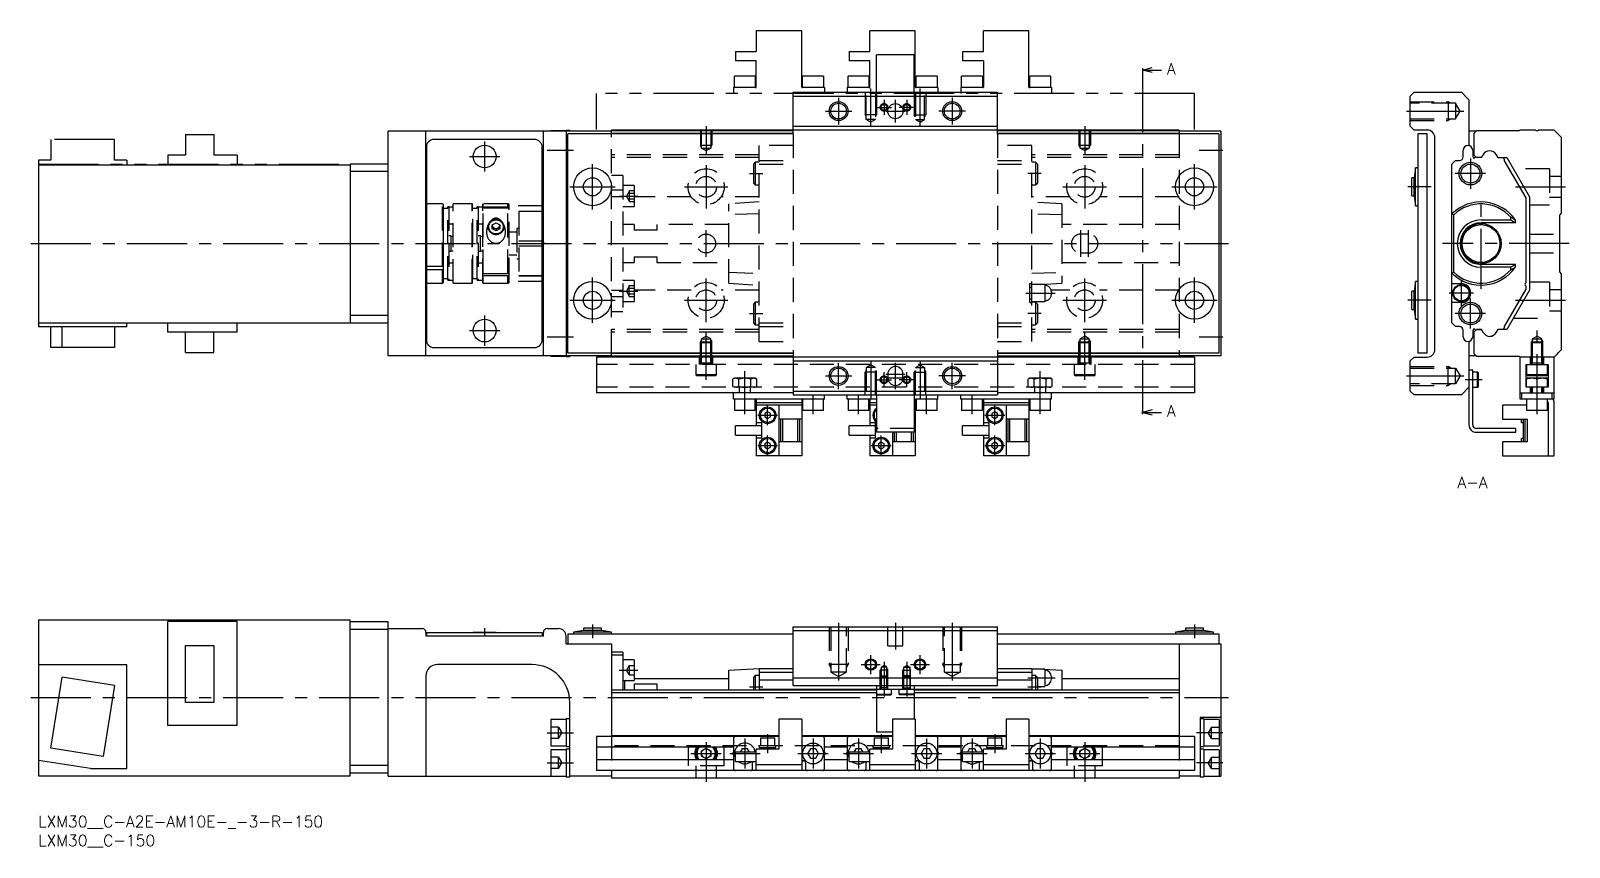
# Model space of a CAD drawing. Extents: x -2 to 404, y -8 to 208.
import ezdxf

# ---------------------------------------------------------------- set-up
doc = ezdxf.new("R2010")
doc.units = 0
doc.header["$LTSCALE"] = 0.5
for name, pattern in [('CENTER', [50.8, 31.75, -6.35, 6.35, -6.35]), ('DASHED', [19.05, 12.7, -6.35]), ('PHANTOM', [63.5, 31.75, -6.35, 6.35, -6.35, 6.35, -6.35])]:
    doc.linetypes.add(name, pattern=pattern)
for name, color, linetype in [('MSM_CENTER', 1, 'CENTER'), ('MSM_CONTINUOUS', 7, 'CONTINUOUS'), ('MSM_DASHED', 4, 'DASHED'), ('MSM_IMAGINARY', 6, 'PHANTOM'), ('MSM_NARROW', 5, 'CONTINUOUS'), ('MSM_PART_NUMBER', 7, 'CONTINUOUS')]:
    doc.layers.add(name, color=color, linetype=linetype)
doc.styles.get("Standard").update_dxf_attribs({"font": 'txt.shx', "height": 3, "bigfont": 'bigfont.shx'})

msp = doc.modelspace()

# ---------------------------------------------------------------- texts
at = {"layer": 'MSM_PART_NUMBER'}
for s, p in [('A', (298.12, 196.02)), ('A', (298.12, 105.55)), ('A-A', (374.86, 86.67))]:
    msp.add_text(s, height=3, dxfattribs=at).set_placement(p)

# ---------------------------------------------------------------- blocks, each defined once
blk = doc.blocks.new('*U8')
at = {"layer": 'MSM_PART_NUMBER'}
blk.add_text('LXM30__C-150', height=3, dxfattribs=at).set_placement((0, -8))
blk = doc.blocks.new('*U9')
at = {"layer": 'MSM_PART_NUMBER'}
blk.add_text('LXM30__C-A2E-AM10E-_-3-R-150', height=3, dxfattribs=at).set_placement((0, -3))

# ---------------------------------------------------------------- linework, layer by layer
at = {"layer": 'MSM_CENTER'}
for p, q in [((291.71, 196.65), (291.71, 106.68)), ((219.9, 182.39), (219.9, 192.3)), ((232.9, 182.39), (232.9, 192.3)), ((211.4, 189.8), (211.4, 182.8)), ((221.4, 187.3), (225.4, 187.3)), ((223.4, 189.3), (223.4, 185.3)), ((226.4, 183.3), (226.4, 189.3)), ((231.4, 187.3), (227.4, 187.3)), ((229.4, 189.3), (229.4, 185.3)), ((241.4, 189.8), (241.4, 182.8)), ((207.9, 186.3), (214.9, 186.3)), ((223.9, 186.3), (228.9, 186.3)), ((244.9, 186.3), (237.9, 186.3)), ((361.4, 186.3), (376.59, 186.3)), ((176.4, 182.3), (176.4, 174.79)), ((276.4, 182.3), (276.4, 174.79)), ((117.9, 178.3), (117.9, 170.3)), ((134.4, 176), (141.4, 176)), ((306.65, 176), (312.9, 176)), ((113.9, 174.3), (121.9, 174.3)), ((146.4, 160.3), (146.4, 172.3)), ((176.4, 172.05), (176.4, 160.55)), ((276.4, 172.05), (276.4, 160.55)), ((305.4, 160.3), (305.4, 172.3)), ((378.3, 173.8), (378.3, 165.8)), ((187.9, 169.8), (191.4, 169.8)), ((264.9, 169.8), (261.4, 169.8)), ((382.3, 169.8), (374.3, 169.8)), ((140.4, 166.3), (152.4, 166.3)), ((153.4, 163.85), (158.4, 163.85)), ((170.65, 166.3), (182.15, 166.3)), ((270.65, 166.3), (282.15, 166.3)), ((299.4, 166.3), (311.4, 166.3)), ((367.9, 166.3), (361.8, 166.3)), ((381.1, 139.3), (381.1, 163.3)), ((390.22, 166.3), (403.4, 166.3)), ((176.4, 147.8), (176.4, 154.8)), ((275.4, 147.8), (275.4, 154.8)), ((277.4, 147.8), (277.4, 154.8)), ((-2, 151.3), (314.4, 151.3)), ((404.4, 151.3), (370.9, 151.3)), ((146.4, 130.3), (146.4, 142.3)), ((305.4, 130.3), (305.4, 142.3)), ((153.4, 138.74), (158.4, 138.74)), ((176.4, 130.55), (176.4, 142.05)), ((260.9, 138.2), (268.6, 138.2)), ((276.4, 130.55), (276.4, 142.05)), ((379.15, 138.2), (372.65, 138.2)), ((375.9, 134.95), (375.9, 141.45)), ((140.4, 136.3), (152.4, 136.3)), ((170.65, 136.3), (182.15, 136.3)), ((270.65, 136.3), (282.15, 136.3)), ((299.4, 136.3), (311.4, 136.3)), ((367.9, 136.3), (361.8, 136.3)), ((378.3, 128.8), (378.3, 136.8)), ((390.22, 136.3), (403.4, 136.3)), ((117.9, 132.3), (117.9, 124.3)), ((187.9, 132.8), (191.4, 132.8)), ((264.9, 132.8), (261.4, 132.8)), ((382.3, 132.8), (374.3, 132.8)), ((113.9, 128.3), (121.9, 128.3)), ((134.4, 126.6), (141.4, 126.6)), ((176.4, 115.25), (176.4, 127.81)), ((276.4, 115.25), (276.4, 127.81)), ((306.65, 126.6), (312.9, 126.6)), ((395.9, 106.2), (395.9, 128.3)), ((211.4, 112.8), (211.4, 119.8)), ((219.9, 120.21), (219.9, 110.3)), ((226.4, 112.8), (226.4, 119.8)), ((232.9, 120.21), (232.9, 110.3)), ((241.4, 112.8), (241.4, 119.8)), ((186.65, 106.2), (186.65, 117.55)), ((207.9, 116.3), (214.9, 116.3)), ((221.4, 115.3), (225.4, 115.3)), ((223.4, 113.3), (223.4, 117.3)), ((223.9, 116.8), (228.9, 116.8)), ((223.9, 115.8), (228.9, 115.8)), ((231.4, 115.3), (227.4, 115.3)), ((229.4, 113.3), (229.4, 117.3)), ((244.9, 116.3), (237.9, 116.3)), ((264.65, 106.2), (264.65, 117.55)), ((361.4, 116.3), (376.59, 116.3)), ((381.4, 115.3), (376.9, 115.3)), ((204.65, 106.2), (204.65, 111.2)), ((216.65, 106.2), (216.65, 111.2)), ((234.65, 106.2), (234.65, 111.2)), ((246.65, 106.2), (246.65, 111.2)), ((190.03, 105.9), (195.28, 105.9)), ((192.65, 103.27), (192.65, 108.52)), ((250.02, 105.9), (255.27, 105.9)), ((252.65, 103.27), (252.65, 108.52)), ((190.03, 97.9), (195.28, 97.9)), ((192.65, 95.27), (192.65, 100.52)), ((220.02, 97.9), (225.27, 97.9)), ((222.65, 95.27), (222.65, 100.52)), ((250.02, 97.9), (255.27, 97.9)), ((252.65, 95.27), (252.65, 100.52)), ((117.9, 49.61), (117.9, 47.49)), ((146.4, 50.6), (146.4, 47)), ((211.4, 51), (211.4, 35.81)), ((226.4, 51), (226.4, 44)), ((241.4, 51), (241.4, 35.81)), ((305.4, 50.6), (305.4, 47)), ((219.9, 37.5), (219.9, 42.5)), ((223.4, 40.76), (223.4, 31.56)), ((229.4, 40.76), (229.4, 31.56)), ((232.9, 37.5), (232.9, 42.5)), ((153.4, 38.55), (158.4, 38.55)), ((217.4, 40), (222.4, 40)), ((230.4, 40), (235.4, 40)), ((187.9, 34.1), (191.4, 34.1)), ((261.4, 36.5), (268.6, 36.5)), ((261.4, 34.1), (264.9, 34.1)), ((-2, 31.3), (314.4, 31.3)), ((134.4, 22), (141.4, 22)), ((186.65, 20.5), (186.65, 12.5)), ((192.65, 21.6), (192.65, 16.6)), ((204.65, 20.5), (204.65, 12.5)), ((216.65, 20.5), (216.65, 12.5)), ((222.65, 21.6), (222.65, 16.6)), ((234.65, 20.5), (234.65, 12.5)), ((246.65, 20.5), (246.65, 12.5)), ((252.65, 21.6), (252.65, 16.6)), ((264.65, 20.5), (264.65, 12.5)), ((312.9, 22), (305.9, 22)), ((172.4, 16.5), (180.4, 16.5)), ((176.4, 19.5), (176.4, 9)), ((182.65, 16.5), (190.65, 16.5)), ((200.65, 16.5), (208.65, 16.5)), ((212.65, 16.5), (220.65, 16.5)), ((230.65, 16.5), (238.65, 16.5)), ((242.65, 16.5), (250.65, 16.5)), ((260.65, 16.5), (268.65, 16.5)), ((272.4, 16.5), (280.4, 16.5)), ((276.4, 19.5), (276.4, 9)), ((134.4, 14), (141.4, 14)), ((312.9, 14), (305.9, 14))]:
    msp.add_line(p, q, dxfattribs=at)
at = {"layer": 'MSM_CONTINUOUS'}
for p, q in [((199.4, 180.3), (199.4, 191.3)), ((199.4, 191.3), (253.4, 191.3)), ((253.4, 180.3), (253.4, 191.3)), ((362.4, 190.3), (363.4, 191.3)), ((363.4, 191.3), (375.9, 191.3)), ((375.9, 191.3), (377.9, 189.3)), ((199.4, 190.3), (253.4, 190.3)), ((362.4, 182.3), (362.4, 190.3)), ((377.9, 189.3), (377.9, 177.17)), ((151.4, 181), (92.4, 181)), ((92.4, 121.6), (92.4, 181)), ((102.4, 121.6), (102.4, 181)), ((133.4, 121.6), (133.4, 181)), ((135.4, 181.05), (135.4, 181)), ((139.4, 181.05), (135.4, 181.05)), ((140.4, 181.2), (139.4, 181.2)), ((139.4, 181.2), (139.4, 121.4)), ((139.9, 122.3), (139.9, 180.3)), ((199.4, 180.3), (139.9, 180.3)), ((140.4, 181.2), (140.4, 181)), ((301.4, 181.3), (151.4, 181.3)), ((151.4, 180.3), (151.4, 181.3)), ((199.4, 181.1), (151.4, 181.1)), ((199.4, 180.4), (151.4, 180.4)), ((199.4, 182.3), (253.4, 182.3)), ((301.4, 181.1), (253.4, 181.1)), ((301.4, 180.4), (253.4, 180.4)), ((311.9, 180.3), (253.4, 180.3)), ((301.4, 181.3), (301.4, 180.3)), ((312.4, 181), (301.4, 181)), ((311.9, 122.3), (311.9, 180.3)), ((312.4, 181), (312.4, 121.6)), ((363.4, 181.3), (362.4, 182.3)), ((366.9, 181.3), (363.4, 181.3)), ((364.4, 180.3), (364.4, 122.3)), ((366.9, 180.3), (364.4, 180.3)), ((366.9, 122.3), (366.9, 180.3)), ((368.9, 123.3), (368.9, 179.3)), ((379.8, 181), (377.9, 181)), ((379.9, 181.1), (379.2, 180.4)), ((379.2, 180.4), (379.2, 174.75)), ((391.2, 181.1), (379.9, 181.1)), ((391.4, 181.3), (391.2, 181.1)), ((395.5, 181.3), (391.4, 181.3)), ((400.4, 181.3), (396.3, 181.3)), ((402.4, 179.3), (400.4, 181.3)), ((402.4, 159.3), (402.4, 179.3)), ((102.5, 176.8), (102.5, 125.8)), ((131.1, 178.8), (104.5, 178.8)), ((133.1, 125.8), (133.1, 176.8)), ((376.4, 174.25), (376.4, 175.95)), ((378.9, 175.95), (378.9, 174.55)), ((385.12, 174.8), (385.55, 174.05)), ((385.55, 174.05), (385.12, 174.8)), ((82.4, 172), (0, 172)), ((0, 172), (0, 129.3)), ((82.4, 172.3), (82.4, 130.3)), ((92.4, 172.3), (82.4, 172.3)), ((363.8, 171.3), (363.4, 168.7)), ((364.4, 171.3), (363.8, 171.3)), ((363.8, 161.3), (363.8, 171.3)), ((373.4, 172.25), (374.4, 173.25)), ((373.4, 130.35), (373.4, 172.25)), ((374.4, 173.25), (375.4, 173.25)), ((379.2, 174.75), (379.9, 174.05)), ((379.7, 174.1), (379.85, 174.1)), ((381.25, 174.05), (379.9, 174.05)), ((381.25, 174.05), (381.62, 174.7)), ((385.55, 174.05), (387.9, 174.05)), ((387.24, 173.6), (387.24, 173.2)), ((387.24, 173.6), (387.24, 173.2)), ((387.24, 173.2), (392.9, 163.39)), ((387.9, 174.05), (393.9, 163.66)), ((92.4, 170.3), (82.4, 170.3)), ((102.4, 169.5), (102.5, 169.5)), ((133.1, 169.5), (133.4, 169.5)), ((363.4, 168.7), (362.8, 168.7)), ((362.8, 163.9), (362.8, 168.7)), ((363.4, 163.9), (363.4, 168.7)), ((362.8, 163.9), (363.4, 163.9)), ((363.4, 163.9), (363.8, 161.3)), ((392.9, 163.39), (392.9, 140.95)), ((393.9, 163.66), (393.9, 138.94)), ((102.5, 161.3), (102.4, 161.3)), ((133.4, 161.3), (133.1, 161.3)), ((133.4, 159.8), (133.1, 159.8)), ((133.4, 159.77), (133.1, 159.77)), ((363.8, 161.3), (364.4, 161.3)), ((373.9, 158.9), (373.4, 159.16)), ((373.9, 143.7), (373.9, 158.9)), ((401.9, 158.8), (402.4, 159.3)), ((401.9, 143.8), (401.9, 158.8)), ((381.1, 157.56), (388.95, 157.56)), ((390.2, 156.8), (381.1, 156.8)), ((388.95, 157.56), (388.95, 158.23)), ((388.95, 157.56), (390.2, 156.8)), ((390.2, 156.8), (390.2, 157.48)), ((133.1, 152.02), (133.4, 152.02)), ((133.4, 150.58), (133.1, 150.58)), ((133.4, 142.83), (133.1, 142.83)), ((133.4, 142.8), (133.1, 142.8)), ((373.4, 143.44), (373.9, 143.7)), ((390.2, 145.8), (381.1, 145.8)), ((388.95, 145.04), (381.1, 145.04)), ((390.2, 145.8), (388.95, 145.04)), ((388.95, 144.37), (388.95, 145.04)), ((390.2, 145.12), (390.2, 145.8)), ((402.4, 143.3), (401.9, 143.8)), ((402.4, 123.3), (402.4, 143.3)), ((102.5, 141.3), (102.4, 141.3)), ((133.4, 141.3), (133.1, 141.3)), ((363.4, 138.7), (362.8, 138.7)), ((362.8, 133.9), (362.8, 138.7)), ((363.8, 141.3), (363.4, 138.7)), ((363.4, 133.9), (363.4, 138.7)), ((364.4, 141.3), (363.8, 141.3)), ((363.8, 131.3), (363.8, 141.3)), ((373.4, 140.7), (375.9, 140.7)), ((392.9, 139.21), (387.24, 129.4)), ((393.9, 138.94), (387.9, 128.55)), ((392.9, 140.15), (392.9, 139.21)), ((375.9, 135.7), (373.4, 135.7)), ((0, 130.3), (92.4, 130.3)), ((23.4, 129.3), (23.4, 130.3)), ((34.2, 127.9), (34.2, 130.3)), ((52.5, 127.9), (52.5, 130.3)), ((92.4, 132.3), (82.4, 132.3)), ((102.5, 133.1), (102.4, 133.1)), ((133.4, 133.1), (133.1, 133.1)), ((362.8, 133.9), (363.4, 133.9)), ((363.4, 133.9), (363.8, 131.3)), ((363.8, 131.3), (364.4, 131.3)), ((374.4, 129.35), (373.4, 130.35)), ((23.4, 129.3), (0, 129.3)), ((3.3, 123.8), (3.3, 129.3)), ((6.27, 123.8), (6.27, 129.3)), ((20.1, 129.3), (20.1, 123.8)), ((52.5, 127.9), (34.2, 127.9)), ((38.87, 122.5), (38.87, 127.9)), ((46.32, 122.5), (46.32, 127.9)), ((375.4, 129.35), (374.4, 129.35)), ((376.4, 126.65), (376.4, 128.35)), ((378.9, 128.05), (378.9, 126.65)), ((379.9, 128.55), (379.2, 127.85)), ((379.2, 127.85), (379.2, 122.2)), ((379.85, 128.5), (379.7, 128.5)), ((379.9, 128.55), (379.85, 128.5)), ((381.25, 128.55), (379.9, 128.55)), ((379.9, 128.55), (381.25, 128.55)), ((381.68, 127.8), (381.25, 128.55)), ((381.62, 127.9), (381.25, 128.55)), ((385.55, 128.55), (385.12, 127.8)), ((385.55, 128.55), (385.18, 127.9)), ((387.9, 128.55), (385.55, 128.55)), ((386.95, 128.55), (385.55, 128.55)), ((387.24, 129.4), (387.24, 129)), ((20.1, 123.8), (3.3, 123.8)), ((38.87, 122.5), (46.32, 122.5)), ((104.5, 123.8), (131.1, 123.8)), ((199.4, 122.3), (139.9, 122.3)), ((151.4, 121.3), (151.4, 122.3)), ((199.4, 122.2), (151.4, 122.2)), ((199.4, 122.3), (199.4, 111.3)), ((253.4, 122.3), (253.4, 111.3)), ((311.9, 122.3), (253.4, 122.3)), ((301.4, 122.2), (253.4, 122.2)), ((301.4, 122.3), (301.4, 121.3)), ((366.9, 122.3), (364.4, 122.3)), ((377.9, 125.43), (377.9, 103.4)), ((379.2, 122.2), (379.9, 121.5)), ((400.4, 121.3), (402.4, 123.3)), ((151.4, 121.6), (92.4, 121.6)), ((135.4, 121.6), (135.4, 121.55)), ((135.4, 121.55), (139.4, 121.55)), ((139.4, 121.4), (140.4, 121.4)), ((140.4, 121.6), (140.4, 121.4)), ((305.4, 121.3), (147.4, 121.3)), ((147.4, 121.3), (147.4, 111.8)), ((199.4, 121.5), (151.4, 121.5)), ((199.4, 120.3), (253.4, 120.3)), ((301.4, 121.5), (253.4, 121.5)), ((312.4, 121.6), (301.4, 121.6)), ((305.4, 121.3), (305.4, 111.8)), ((362.4, 120.3), (363.4, 121.3)), ((362.4, 112.3), (362.4, 120.3)), ((363.4, 121.3), (366.9, 121.3)), ((379.8, 121.6), (377.9, 121.6)), ((379.9, 121.5), (391.2, 121.5)), ((391.2, 121.5), (391.4, 121.3)), ((400.4, 121.3), (391.4, 121.3)), ((391.4, 110.2), (391.4, 121.3)), ((393, 113.3), (393, 119.3)), ((393, 119.3), (398.8, 119.3)), ((393.15, 119.3), (393.15, 116.6)), ((398.65, 116.6), (398.65, 119.3)), ((398.8, 119.3), (398.8, 113.3)), ((400.4, 110.2), (400.4, 121.3)), ((224.4, 116.8), (224.4, 115.8)), ((228.4, 115.8), (228.4, 116.8)), ((378.9, 117.8), (377.9, 117.8)), ((378.9, 103.4), (378.9, 117.8)), ((380.2, 117.3), (378.9, 117.3)), ((380.4, 117.1), (380.2, 117.3)), ((380.2, 113.3), (380.2, 117.3)), ((380.4, 113.5), (380.4, 117.1)), ((393.15, 116.6), (393.45, 116.3)), ((398.65, 116.6), (393.15, 116.6)), ((393.15, 113.3), (393.15, 115.7)), ((398.65, 115.7), (393.15, 115.7)), ((398.35, 116.3), (393.45, 116.3)), ((395.9, 115.45), (394.52, 115.7)), ((395.9, 113.55), (395.9, 115.45)), ((398.65, 115.45), (397.27, 115.7)), ((398.35, 116.3), (398.65, 116.6)), ((398.65, 113.3), (398.65, 115.7)), ((199.4, 111.8), (147.4, 111.8)), ((183.65, 110.2), (183.65, 111.8)), ((207.65, 110.2), (183.65, 110.2)), ((183.9, 110.2), (183.9, 107.2)), ((189.4, 107.2), (189.4, 110.2)), ((189.65, 110.07), (189.65, 103.15)), ((199.4, 112.3), (253.4, 112.3)), ((199.4, 111.3), (253.4, 111.3)), ((201.65, 110.07), (201.65, 95.2)), ((201.9, 110.2), (201.9, 107.2)), ((207.4, 107.2), (207.4, 110.2)), ((207.65, 110.2), (207.65, 111.3)), ((213.65, 110.2), (213.65, 111.3)), ((221.4, 110.2), (213.65, 110.2)), ((213.9, 110.2), (213.9, 107.2)), ((219.4, 107.2), (219.4, 110.2)), ((219.65, 110.07), (219.65, 103.15)), ((221.4, 111.3), (221.4, 101.4)), ((231.4, 111.3), (231.4, 101.4)), ((237.65, 110.2), (231.4, 110.2)), ((231.65, 110.07), (231.65, 95.2)), ((231.9, 110.2), (231.9, 107.2)), ((237.4, 107.2), (237.4, 110.2)), ((237.65, 110.2), (237.65, 111.3)), ((243.65, 110.2), (243.65, 111.3)), ((267.65, 110.2), (243.65, 110.2)), ((243.9, 110.2), (243.9, 107.2)), ((249.4, 107.2), (249.4, 110.2)), ((249.65, 110.07), (249.65, 103.15)), ((305.4, 111.8), (253.4, 111.8)), ((261.65, 110.07), (261.65, 95.2)), ((261.9, 110.2), (261.9, 107.2)), ((267.4, 107.2), (267.4, 110.2)), ((267.65, 110.2), (267.65, 111.8)), ((363.4, 111.3), (362.4, 112.3)), ((375.9, 111.3), (363.4, 111.3)), ((377.9, 113.3), (375.9, 111.3)), ((378.9, 113.3), (380.2, 113.3)), ((380.2, 113.3), (380.4, 113.5)), ((391.4, 111.8), (400.4, 111.8)), ((400.4, 110.2), (391.4, 110.2)), ((391.9, 110.2), (391.9, 111.8)), ((398.8, 113.3), (393, 113.3)), ((393.15, 113.55), (394.52, 113.3)), ((393.15, 110.2), (393.15, 107.2)), ((394.2, 111.8), (394.2, 113.3)), ((394.4, 113.3), (394.4, 111.8)), ((395.9, 113.55), (397.27, 113.3)), ((397.4, 111.8), (397.4, 113.3)), ((397.6, 113.3), (397.6, 111.8)), ((398.65, 107.2), (398.65, 110.2)), ((399.9, 110.2), (399.9, 111.8)), ((189.4, 107.2), (183.9, 107.2)), ((201.65, 109.2), (189.65, 109.2)), ((201.65, 108.6), (189.65, 108.6)), ((192.65, 106.77), (191.9, 106.33)), ((191.9, 106.33), (191.9, 105.47)), ((193.4, 106.33), (192.65, 106.77)), ((193.4, 105.47), (193.4, 106.33)), ((195.65, 108.6), (195.65, 95.2)), ((207.4, 107.2), (201.9, 107.2)), ((219.4, 107.2), (213.9, 107.2)), ((221.4, 109.2), (219.65, 109.2)), ((221.4, 108.6), (219.65, 108.6)), ((231.65, 109.2), (231.4, 109.2)), ((231.65, 108.6), (231.4, 108.6)), ((237.4, 107.2), (231.9, 107.2)), ((249.4, 107.2), (243.9, 107.2)), ((261.65, 109.2), (249.65, 109.2)), ((261.65, 108.6), (249.65, 108.6)), ((252.65, 106.77), (251.9, 106.33)), ((251.9, 106.33), (251.9, 105.47)), ((253.4, 106.33), (252.65, 106.77)), ((253.4, 105.47), (253.4, 106.33)), ((255.65, 108.6), (255.65, 95.2)), ((267.4, 107.2), (261.9, 107.2)), ((386.8, 108.6), (386.8, 104.9)), ((393.15, 108.6), (386.8, 108.6)), ((398.65, 107.2), (393.15, 107.2)), ((398.8, 108.6), (398.65, 108.6)), ((398.8, 109.2), (398.8, 95.2)), ((400.4, 95.2), (400.4, 109.2)), ((191.15, 103.15), (184.15, 103.15)), ((184.15, 100.65), (184.15, 103.15)), ((191.15, 103.9), (189.65, 103.9)), ((191.15, 99.9), (191.15, 103.9)), ((191.9, 105.47), (192.65, 105.03)), ((192.65, 105.03), (193.4, 105.47)), ((201.65, 104.9), (195.65, 104.9)), ((196.15, 98.9), (196.15, 104.9)), ((196.65, 98.9), (196.65, 104.9)), ((200.65, 98.9), (200.65, 104.9)), ((201.15, 98.9), (201.15, 104.9)), ((221.15, 103.15), (214.15, 103.15)), ((214.15, 100.65), (214.15, 103.15)), ((221.15, 103.9), (219.65, 103.9)), ((221.15, 99.9), (221.15, 103.9)), ((231.65, 104.9), (231.4, 104.9)), ((251.15, 103.15), (244.15, 103.15)), ((244.15, 100.65), (244.15, 103.15)), ((251.15, 103.9), (249.65, 103.9)), ((251.15, 99.9), (251.15, 103.9)), ((251.9, 105.47), (252.65, 105.03)), ((252.65, 105.03), (253.4, 105.47)), ((261.65, 104.9), (255.65, 104.9)), ((256.15, 98.9), (256.15, 104.9)), ((256.65, 98.9), (256.65, 104.9)), ((260.65, 98.9), (260.65, 104.9)), ((261.15, 98.9), (261.15, 104.9)), ((390.3, 102.4), (379.9, 102.4)), ((386.8, 104.9), (393.3, 104.9)), ((390.3, 101.4), (390.3, 102.4)), ((391.8, 104), (391.8, 104.9)), ((391.8, 104), (392.3, 104)), ((392.3, 98.9), (392.3, 104.9)), ((392.8, 98.9), (392.8, 104.9)), ((393.3, 104.9), (393.3, 98.9)), ((184.15, 100.65), (191.15, 100.65)), ((189.65, 100.65), (189.65, 95.2)), ((189.65, 99.9), (191.15, 99.9)), ((192.65, 98.77), (191.9, 98.33)), ((191.9, 98.33), (191.9, 97.47)), ((193.4, 98.33), (192.65, 98.77)), ((193.4, 97.47), (193.4, 98.33)), ((201.65, 98.9), (195.65, 98.9)), ((214.15, 100.65), (221.15, 100.65)), ((219.65, 100.65), (219.65, 95.2)), ((219.65, 99.9), (221.15, 99.9)), ((231.4, 101.4), (221.4, 101.4)), ((222.65, 98.77), (221.9, 98.33)), ((221.9, 98.33), (221.9, 97.47)), ((223.4, 98.33), (222.65, 98.77)), ((223.4, 97.47), (223.4, 98.33)), ((225.65, 101.4), (225.65, 95.2)), ((231.65, 98.9), (225.65, 98.9)), ((226.15, 98.9), (226.15, 101.4)), ((226.65, 98.9), (226.65, 101.4)), ((230.65, 98.9), (230.65, 101.4)), ((231.15, 98.9), (231.15, 101.4)), ((244.15, 100.65), (251.15, 100.65)), ((249.65, 100.65), (249.65, 95.2)), ((249.65, 99.9), (251.15, 99.9)), ((252.65, 98.77), (251.9, 98.33)), ((251.9, 98.33), (251.9, 97.47)), ((253.4, 98.33), (252.65, 98.77)), ((253.4, 97.47), (253.4, 98.33)), ((261.65, 98.9), (255.65, 98.9)), ((379.9, 101.4), (390.3, 101.4)), ((386.8, 98.9), (386.8, 95.2)), ((393.3, 98.9), (386.8, 98.9)), ((392.3, 99.8), (391.8, 99.8)), ((391.8, 98.9), (391.8, 99.8)), ((201.65, 95.2), (189.65, 95.2)), ((191.9, 97.47), (192.65, 97.03)), ((192.65, 97.03), (193.4, 97.47)), ((231.65, 95.2), (219.65, 95.2)), ((221.9, 97.47), (222.65, 97.03)), ((222.65, 97.03), (223.4, 97.47)), ((255.65, 95.2), (249.65, 95.2)), ((251.9, 97.47), (252.65, 97.03)), ((252.65, 97.03), (253.4, 97.47)), ((261.65, 95.2), (255.65, 95.2)), ((386.8, 95.2), (400.4, 95.2)), ((0, 51.8), (82.4, 51.8)), ((0, 51.8), (0, 10.6)), ((52.5, 51.4), (34.2, 51.4)), ((34.2, 23.9), (34.2, 51.4)), ((52.5, 23.9), (52.5, 51.4)), ((82.4, 10.6), (82.4, 51.8)), ((92.4, 51.3), (82.4, 51.3)), ((92.4, 49.3), (82.4, 49.3)), ((92.4, 10.5), (92.4, 51.3)), ((92.4, 49.5), (101.4, 49.5)), ((134.4, 49.5), (137.4, 49.5)), ((144, 49), (141.4, 48.6)), ((144, 49.6), (144, 49)), ((148.8, 49.6), (144, 49.6)), ((148.8, 49), (144, 49)), ((148.8, 49), (148.8, 49.6)), ((151.4, 48.6), (148.8, 49)), ((199.4, 34.5), (199.4, 50)), ((199.4, 50), (253.4, 50)), ((199.4, 49), (253.4, 49)), ((253.4, 34.5), (253.4, 50)), ((303, 49), (300.4, 48.6)), ((303, 49.6), (303, 49)), ((307.8, 49.6), (303, 49.6)), ((307.8, 49), (303, 49)), ((307.8, 49), (307.8, 49.6)), ((310.4, 48.6), (307.8, 49)), ((38.87, 29.95), (38.87, 45.05)), ((38.87, 45.05), (46.32, 45.05)), ((46.32, 45.05), (46.32, 29.95)), ((102.4, 48.5), (102.4, 47.5)), ((133.4, 47.5), (102.4, 47.5)), ((102.5, 48.5), (102.5, 47.5)), ((102.5, 48.5), (133.1, 48.5)), ((114.9, 48.6), (120.9, 48.6)), ((114.9, 48.6), (114.9, 48.5)), ((120.9, 48.5), (120.9, 48.6)), ((133.1, 48.5), (133.1, 47.5)), ((133.4, 47.5), (133.4, 48.5)), ((139.4, 45.5), (139.4, 47.5)), ((139.4, 45.5), (151.4, 45.5)), ((139.9, 48), (139.9, 45.5)), ((199.4, 48), (139.9, 48)), ((141.4, 48.6), (141.4, 48)), ((151.4, 48.6), (141.4, 48.6)), ((151.4, 48), (151.4, 48.6)), ((151.4, 45.5), (151.4, 21)), ((311.9, 48), (253.4, 48)), ((253.4, 45.5), (312.4, 45.5)), ((300.4, 48.6), (300.4, 48)), ((310.4, 48.6), (300.4, 48.6)), ((301.4, 45.5), (301.4, 21)), ((310.4, 48), (310.4, 48.6)), ((311.9, 45.5), (311.9, 48)), ((312.4, 45.5), (312.4, 10.5)), ((154.4, 43.3), (151.4, 43.3)), ((154.4, 42.45), (151.4, 42.45)), ((154.4, 43.3), (154.4, 33.2)), ((157.4, 41.3), (154.4, 41.3)), ((157.4, 41.3), (157.4, 35.8)), ((23.4, 39.9), (0, 39.9)), ((3.3, 17.91), (6.27, 36.68)), ((20.1, 34.49), (6.27, 36.68)), ((23.4, 12.5), (23.4, 39.9)), ((102.4, 37), (102.4, 10.5)), ((130.4, 40), (105.4, 40)), ((182.4, 38.5), (190.4, 39)), ((182.4, 33.2), (182.4, 38.5)), ((189.4, 37.1), (188.9, 36.6)), ((188.9, 36.6), (188.9, 33.2)), ((190.4, 37.1), (189.4, 37.1)), ((189.4, 37.1), (189.4, 33.2)), ((190.4, 39), (199.4, 39)), ((190.4, 39), (190.4, 33.2)), ((190.4, 38), (199.4, 38)), ((253.4, 39), (262.4, 39)), ((253.4, 38), (262.4, 38)), ((262.4, 39), (270.4, 38.5)), ((262.4, 39), (262.4, 33.2)), ((265.85, 38.75), (262.4, 38.75)), ((263.4, 37.1), (262.4, 37.1)), ((263.9, 36.6), (263.4, 37.1)), ((263.4, 37.1), (263.4, 33.2)), ((263.9, 36.6), (263.9, 33.2)), ((265.85, 38.75), (265.85, 34.25)), ((267.6, 36.8), (267.6, 36.2)), ((270.4, 38.5), (270.4, 33.2)), ((20.1, 34.49), (17.13, 15.72)), ((221.4, 33.2), (151.4, 33.2)), ((154.4, 35.8), (157.4, 35.8)), ((154.9, 33.2), (154.9, 35.8)), ((157.4, 36.3), (182.4, 36.3)), ((157.4, 34.87), (163.4, 34.87)), ((157.4, 34.87), (157.4, 33.2)), ((163.4, 34.87), (163.4, 33.2)), ((190.4, 36), (199.4, 36)), ((190.4, 33.5), (262.4, 33.5)), ((199.4, 36.5), (253.4, 36.5)), ((199.4, 34.5), (253.4, 34.5)), ((221.4, 34.5), (221.4, 22.1)), ((231.4, 34.5), (231.4, 25.6)), ((301.4, 33.2), (231.4, 33.2)), ((253.4, 36), (262.4, 36)), ((263.9, 34.25), (265.85, 34.25)), ((270.4, 36.3), (301.4, 36.3)), ((46.32, 29.95), (38.87, 29.95)), ((140.4, 10.35), (140.4, 30)), ((221.4, 32.5), (151.4, 32.5)), ((301.4, 32.5), (231.4, 32.5)), ((139.4, 25.5), (135.4, 25.5)), ((135.4, 25.5), (135.4, 18.5)), ((140.4, 25.65), (139.4, 25.65)), ((139.4, 25.65), (139.4, 18.35)), ((195.65, 25.6), (195.65, 17.6)), ((201.65, 25.6), (195.65, 25.6)), ((201.65, 25.6), (201.65, 12)), ((225.65, 25.6), (225.65, 17.6)), ((231.65, 25.6), (225.65, 25.6)), ((231.65, 25.6), (231.65, 12)), ((261.65, 25.6), (255.65, 25.6)), ((255.65, 25.6), (255.65, 17.6)), ((261.65, 25.6), (261.65, 12)), ((312.4, 26), (306.9, 26)), ((306.9, 26), (306.9, 10.35)), ((307.9, 25.65), (306.9, 25.65)), ((307.9, 25.65), (307.9, 18.35)), ((311.9, 25.5), (307.9, 25.5)), ((311.9, 25.5), (311.9, 18.5)), ((52.5, 23.9), (34.2, 23.9)), ((147.4, 21), (147.4, 12)), ((195.65, 21), (147.4, 21)), ((195.65, 21.2), (151.4, 21.2)), ((183.65, 20.5), (183.65, 12.5)), ((190.75, 20.6), (190.75, 18.6)), ((190.75, 20.6), (194.55, 20.6)), ((194.55, 18.6), (194.55, 20.6)), ((225.65, 21.2), (201.65, 21.2)), ((225.65, 21), (201.65, 21)), ((207.65, 12.5), (207.65, 20.5)), ((213.65, 20.5), (213.65, 12.5)), ((220.75, 20.6), (220.75, 18.6)), ((220.75, 20.6), (224.55, 20.6)), ((225.65, 22.1), (221.4, 22.1)), ((224.55, 18.6), (224.55, 20.6)), ((255.65, 21.2), (231.65, 21.2)), ((255.65, 21), (231.65, 21)), ((237.65, 12.5), (237.65, 20.5)), ((243.65, 20.5), (243.65, 12.5)), ((250.75, 20.6), (250.75, 18.6)), ((250.75, 20.6), (254.55, 20.6)), ((254.55, 18.6), (254.55, 20.6)), ((301.4, 21.2), (261.65, 21.2)), ((305.4, 21), (261.65, 21)), ((267.65, 12.5), (267.65, 20.5)), ((305.4, 21), (305.4, 12)), ((17.13, 15.72), (3.3, 17.91)), ((135.4, 18.5), (139.4, 18.5)), ((139.4, 17.5), (135.4, 17.5)), ((135.4, 17.5), (135.4, 10.5)), ((139.4, 18.35), (140.4, 18.35)), ((140.4, 17.65), (139.4, 17.65)), ((139.4, 17.65), (139.4, 10.35)), ((183.65, 18.2), (147.4, 18.2)), ((175.15, 17.22), (176.4, 17.94)), ((175.15, 15.78), (175.15, 17.22)), ((176.4, 17.94), (177.65, 17.22)), ((177.65, 17.22), (177.65, 15.78)), ((183.47, 16.5), (183.65, 16.8)), ((183.65, 16.2), (183.47, 16.5)), ((189.65, 16.85), (184.15, 16.85)), ((184.15, 14.35), (184.15, 16.85)), ((185.93, 17.75), (185.41, 16.85)), ((187.37, 17.75), (185.93, 17.75)), ((187.89, 16.85), (187.37, 17.75)), ((195.65, 17.6), (189.65, 17.6)), ((189.65, 12), (189.65, 17.6)), ((190.45, 18.6), (190.45, 18.1)), ((190.45, 18.6), (194.85, 18.6)), ((190.45, 18.1), (194.85, 18.1)), ((190.65, 18.1), (190.65, 17.6)), ((194.65, 17.6), (194.65, 18.1)), ((194.85, 18.1), (194.85, 18.6)), ((203.93, 17.75), (203.21, 16.5)), ((203.21, 16.5), (203.93, 15.25)), ((205.37, 17.75), (203.93, 17.75)), ((206.09, 16.5), (205.37, 17.75)), ((205.37, 15.25), (206.09, 16.5)), ((213.65, 18.2), (207.65, 18.2)), ((207.65, 16.8), (207.83, 16.5)), ((207.83, 16.5), (207.65, 16.2)), ((213.47, 16.5), (213.65, 16.8)), ((213.65, 16.2), (213.47, 16.5)), ((219.65, 16.85), (214.15, 16.85)), ((214.15, 14.35), (214.15, 16.85)), ((215.93, 17.75), (215.41, 16.85)), ((217.37, 17.75), (215.93, 17.75)), ((217.89, 16.85), (217.37, 17.75)), ((225.65, 17.6), (219.65, 17.6)), ((219.65, 12), (219.65, 17.6)), ((220.45, 18.6), (220.45, 18.1)), ((220.45, 18.6), (224.85, 18.6)), ((220.45, 18.1), (224.85, 18.1)), ((220.65, 18.1), (220.65, 17.6)), ((224.65, 17.6), (224.65, 18.1)), ((224.85, 18.1), (224.85, 18.6)), ((233.93, 17.75), (233.21, 16.5)), ((233.21, 16.5), (233.93, 15.25)), ((235.37, 17.75), (233.93, 17.75)), ((236.09, 16.5), (235.37, 17.75)), ((235.37, 15.25), (236.09, 16.5)), ((243.65, 18.2), (237.65, 18.2)), ((237.65, 16.8), (237.83, 16.5)), ((237.83, 16.5), (237.65, 16.2)), ((243.47, 16.5), (243.65, 16.8)), ((243.65, 16.2), (243.47, 16.5)), ((249.65, 16.85), (244.15, 16.85)), ((244.15, 14.35), (244.15, 16.85)), ((245.93, 17.75), (245.41, 16.85)), ((247.37, 17.75), (245.93, 17.75)), ((247.89, 16.85), (247.37, 17.75)), ((255.65, 17.6), (249.65, 17.6)), ((249.65, 12), (249.65, 17.6)), ((250.45, 18.6), (250.45, 18.1)), ((250.45, 18.6), (254.85, 18.6)), ((250.45, 18.1), (254.85, 18.1)), ((250.65, 18.1), (250.65, 17.6)), ((254.65, 17.6), (254.65, 18.1)), ((254.85, 18.1), (254.85, 18.6)), ((263.93, 17.75), (263.21, 16.5)), ((263.21, 16.5), (263.93, 15.25)), ((265.37, 17.75), (263.93, 17.75)), ((266.09, 16.5), (265.37, 17.75)), ((265.37, 15.25), (266.09, 16.5)), ((305.4, 18.2), (267.65, 18.2)), ((267.65, 16.8), (267.83, 16.5)), ((267.83, 16.5), (267.65, 16.2)), ((275.15, 17.22), (276.4, 17.94)), ((275.15, 15.78), (275.15, 17.22)), ((276.4, 17.94), (277.65, 17.22)), ((277.65, 17.22), (277.65, 15.78)), ((306.9, 18.35), (307.9, 18.35)), ((307.9, 17.65), (306.9, 17.65)), ((307.9, 18.5), (311.9, 18.5)), ((307.9, 17.65), (307.9, 10.35)), ((311.9, 17.5), (307.9, 17.5)), ((311.9, 17.5), (311.9, 10.5)), ((13.82, 12.5), (0, 14.69)), ((13.82, 12.5), (23.4, 12.5)), ((92.4, 13.3), (82.4, 13.3)), ((183.65, 14.8), (147.4, 14.8)), ((176.4, 15.06), (175.15, 15.78)), ((177.65, 15.78), (176.4, 15.06)), ((184.15, 14.35), (189.65, 14.35)), ((188.65, 12.5), (188.65, 14.1)), ((189.65, 13.6), (201.65, 13.6)), ((189.65, 13.6), (201.65, 13.6)), ((201.65, 14.6), (202.15, 14.6)), ((202.65, 14.1), (202.65, 12.5)), ((203.93, 15.25), (205.37, 15.25)), ((213.65, 14.8), (207.65, 14.8)), ((214.15, 14.35), (219.65, 14.35)), ((218.65, 12.5), (218.65, 14.1)), ((219.65, 13.6), (231.65, 13.6)), ((219.65, 13.6), (231.65, 13.6)), ((231.65, 14.6), (232.15, 14.6)), ((232.65, 14.1), (232.65, 12.5)), ((233.93, 15.25), (235.37, 15.25)), ((243.65, 14.8), (237.65, 14.8)), ((244.15, 14.35), (249.65, 14.35)), ((248.65, 12.5), (248.65, 14.1)), ((249.65, 13.6), (261.65, 13.6)), ((249.65, 13.6), (261.65, 13.6)), ((261.65, 14.6), (262.15, 14.6)), ((262.65, 14.1), (262.65, 12.5)), ((263.93, 15.25), (265.37, 15.25)), ((305.4, 14.8), (267.65, 14.8)), ((276.4, 15.06), (275.15, 15.78)), ((277.65, 15.78), (276.4, 15.06)), ((0, 10.6), (82.4, 10.6)), ((92.4, 11.3), (82.4, 11.3)), ((92.4, 10.5), (139.4, 10.5)), ((139.4, 10.35), (140.4, 10.35)), ((151.4, 10.5), (140.4, 10.5)), ((305.4, 12), (147.4, 12)), ((151.4, 12), (151.4, 10)), ((301.4, 10), (151.4, 10)), ((301.4, 12), (301.4, 10)), ((306.9, 10.5), (301.4, 10.5)), ((306.9, 10.35), (307.9, 10.35)), ((307.9, 10.5), (312.4, 10.5))]:
    msp.add_line(p, q, dxfattribs=at)
for centre, radius in [((211.4, 186.3), 2.07), ((226.4, 186.3), 2), ((241.4, 186.3), 2.07), ((117.9, 174.3), 3), ((146.4, 166.3), 5), ((305.4, 166.3), 5), ((378.3, 169.8), 3), ((378.3, 169.8), 2.5), ((146.4, 166.3), 2.4), ((305.4, 166.3), 2.4), ((381.1, 151.3), 5.3), ((381.1, 151.3), 5), ((146.4, 136.3), 5), ((146.4, 136.3), 2.4), ((305.4, 136.3), 5), ((305.4, 136.3), 2.4), ((375.9, 138.2), 2.25), ((375.9, 138.2), 2.05), ((378.3, 132.8), 3), ((378.3, 132.8), 2.5), ((117.9, 128.3), 3), ((211.4, 116.3), 2.07), ((241.4, 116.3), 2.07), ((192.65, 105.9), 2.2), ((192.65, 105.9), 1.9), ((252.65, 105.9), 2.2), ((252.65, 105.9), 1.9), ((192.65, 97.9), 2.2), ((192.65, 97.9), 1.9), ((222.65, 97.9), 2.2), ((222.65, 97.9), 1.9), ((252.65, 97.9), 2.2), ((252.65, 97.9), 1.9), ((219.9, 40), 1.23), ((232.9, 40), 1.23), ((176.4, 16.5), 1.25), ((204.65, 16.5), 2.75), ((234.65, 16.5), 2.75), ((264.65, 16.5), 2.75), ((276.4, 16.5), 1.25)]:
    msp.add_circle(centre, radius, dxfattribs=at)
for centre, radius, start, end in [((366.9, 179.3), 2, 0, 90), ((395.9, 181.6), 0.5, 216.8699, 323.1301), ((399.9, 179), 2, 36.8699, 53.1301), ((104.5, 176.8), 2, 90, 180), ((131.1, 176.8), 2, 0, 90), ((377.65, 175.95), 1.25, 0, 180), ((383.55, 173.65), 2.2, 93.981, 151.4552), ((383.25, 173.65), 2.2, 31.4553, 86.019), ((375.4, 174.25), 1, 270, 0), ((379.9, 174.55), 1, 180, 228.766), ((379.7, 173.6), 0.5, 90, 156.6746), ((386.74, 173.6), 0.5, 0, 64.1581), ((381.1, 151.3), 11, 34.1804, 134.427), ((381.1, 151.3), 10.47, 41.4448, 133.4287), ((381.1, 151.3), 6.26, 90, 270), ((381.1, 151.3), 5.5, 90, 270), ((385.05, 150.3), 8.84, 54.3755, 63.8517), ((381.1, 151.3), 11, 225.573, 325.8196), ((381.1, 151.3), 10.47, 226.5713, 318.5552), ((384.75, 152.81), 9.43, 296.4456, 305.3272), ((375.9, 138.2), 2.5, 270, 90), ((393.2, 140.55), 0.5, 126.8699, 233.1301), ((375.4, 128.35), 1, 0, 90), ((377.65, 126.65), 1.25, 180, 0), ((379.9, 128.05), 1, 131.234, 180), ((379.7, 129), 0.5, 203.3254, 270), ((383.55, 128.95), 2.2, 211.3887, 266.019), ((383.55, 128.95), 2.2, 211.4553, 266.019), ((383.25, 128.95), 2.2, 273.981, 331.4552), ((383.25, 128.95), 2.2, 273.981, 328.5447), ((386.74, 129), 0.5, 295.8419, 360), ((104.5, 125.8), 2, 180, 270), ((131.1, 125.8), 2, 270, 0), ((366.9, 123.3), 2, 270, 0), ((399.9, 123.6), 2, 306.8699, 323.1301), ((226.4, 116.8), 2, 0, 180), ((226.4, 115.8), 2, 180, 0), ((394.77, 110.33), 5.37, 92.6591, 107.597), ((397.5, 110.45), 5.25, 92.489, 107.7671), ((189.43, 109.82), 0.383, 62.4725, 94.6269), ((189.53, 110.06), 0.121, 1.6151, 49.3396), ((201.77, 110.06), 0.12, 133.1925, 178.9529), ((201.86, 109.85), 0.344, 83.6406, 120.3589), ((219.43, 109.82), 0.383, 62.4725, 94.6269), ((219.53, 110.06), 0.121, 1.6151, 49.3396), ((231.77, 110.06), 0.12, 133.1925, 178.9529), ((231.86, 109.85), 0.344, 83.6406, 120.3589), ((249.43, 109.82), 0.383, 62.4725, 94.6269), ((249.53, 110.06), 0.121, 1.6151, 49.3396), ((261.77, 110.06), 0.12, 133.1925, 178.9529), ((261.86, 109.85), 0.344, 83.6406, 120.3589), ((394.28, 118.67), 5.37, 272.6596, 287.5965), ((397.03, 118.67), 5.37, 272.6591, 287.597), ((397.8, 109.2), 2.6, 0, 22.6199), ((222.65, 105.9), 2.2, 124.6235, 235.3765), ((222.65, 105.9), 1.9, 131.1394, 228.8606), ((397.8, 109.2), 1, 0, 31.7883), ((379.9, 103.4), 2, 180, 270), ((379.9, 103.4), 1, 180, 270), ((101.4, 48.5), 1, 0, 90), ((134.4, 48.5), 1, 90, 180), ((137.4, 47.5), 2, 0, 90), ((105.4, 37), 3, 90, 180), ((130.4, 30), 10, 0, 90), ((265.85, 36.8), 1.75, 0, 90), ((265.85, 36.2), 1.75, 270, 0), ((184.15, 20.5), 0.5, 90, 180), ((207.15, 20.5), 0.5, 0, 90), ((214.15, 20.5), 0.5, 90, 180), ((237.15, 20.5), 0.5, 0, 90), ((244.15, 20.5), 0.5, 90, 180), ((267.15, 20.5), 0.5, 0, 90), ((176.4, 16.5), 3, 145.4819, 214.5181), ((176.4, 16.5), 2.75, 141.8165, 218.1835), ((176.4, 16.5), 2.45, 136.0622, 223.9379), ((176.4, 16.5), 2.45, 316.0622, 43.9378), ((176.4, 16.5), 2.75, 321.8165, 38.1835), ((176.4, 16.5), 3, 325.4819, 34.5181), ((186.65, 16.5), 2.75, 7.312, 204.62), ((216.65, 16.5), 2.75, 7.312, 204.62), ((246.65, 16.5), 2.75, 7.312, 204.62), ((276.4, 16.5), 3, 145.4819, 214.5181), ((276.4, 16.5), 2.75, 141.8165, 218.1835), ((276.4, 16.5), 2.45, 136.0622, 223.9379), ((276.4, 16.5), 2.45, 316.0622, 43.9378), ((276.4, 16.5), 2.75, 321.8165, 38.1835), ((276.4, 16.5), 3, 325.4819, 34.5181), ((184.15, 12.5), 0.5, 180, 270), ((186.65, 16.5), 2.75, 231.4273, 308.5727), ((188.15, 12.5), 0.5, 270, 0), ((189.15, 14.1), 0.5, 150, 180), ((189.22, 14.11), 0.429, 358.6925, 34.0177), ((202.15, 14.1), 0.501, 90.0618, 179.9383), ((202.15, 14.1), 0.5, 0, 90), ((202.15, 14.1), 0.5, 0, 90), ((203.15, 12.5), 0.5, 180, 270), ((207.15, 12.5), 0.5, 270, 360), ((214.15, 12.5), 0.5, 180, 270), ((216.65, 16.5), 2.75, 231.4273, 308.5727), ((218.15, 12.5), 0.5, 270, 0), ((219.15, 14.1), 0.5, 150, 180), ((219.22, 14.11), 0.429, 358.6925, 34.0177), ((232.15, 14.1), 0.501, 90.0618, 179.9383), ((232.15, 14.1), 0.5, 0, 90), ((232.15, 14.1), 0.5, 0, 90), ((233.15, 12.5), 0.5, 180, 270), ((237.15, 12.5), 0.5, 270, 360), ((244.15, 12.5), 0.5, 180, 270), ((246.65, 16.5), 2.75, 231.4273, 308.5727), ((248.15, 12.5), 0.5, 270, 0), ((249.15, 14.1), 0.5, 150, 180), ((249.22, 14.11), 0.429, 358.6925, 34.0177), ((262.15, 14.1), 0.501, 90.0618, 179.9383), ((262.15, 14.1), 0.5, 0, 90), ((262.15, 14.1), 0.5, 0, 90), ((263.15, 12.5), 0.5, 180, 270), ((267.15, 12.5), 0.5, 270, 360)]:
    msp.add_arc(centre, radius, start, end, dxfattribs=at)
at = {"layer": 'MSM_DASHED'}
for p, q in [((218.4, 191.3), (218.4, 185.3)), ((218.67, 184.1), (218.67, 191.3)), ((221.13, 191.3), (221.13, 184.1)), ((221.4, 191.3), (221.4, 185.3)), ((231.4, 191.3), (231.4, 185.3)), ((231.67, 191.3), (231.67, 184.1)), ((234.13, 184.1), (234.13, 191.3)), ((234.4, 191.3), (234.4, 185.3)), ((362.4, 188.8), (372.4, 188.8)), ((374.4, 188.37), (362.4, 188.37)), ((372.4, 188.8), (372.4, 183.8)), ((373.15, 188.37), (372.4, 188.8)), ((375.59, 186.3), (374.4, 188.37)), ((374.4, 188.37), (374.4, 184.23)), ((221.4, 185.3), (218.4, 185.3)), ((218.67, 184.83), (218.4, 185.3)), ((221.13, 184.1), (218.67, 184.1)), ((219.9, 183.39), (218.67, 184.1)), ((221.13, 184.1), (219.9, 183.39)), ((221.13, 184.83), (221.4, 185.3)), ((231.4, 185.3), (234.4, 185.3)), ((231.67, 184.83), (231.4, 185.3)), ((231.67, 184.1), (234.13, 184.1)), ((231.67, 184.1), (232.9, 183.39)), ((232.9, 183.39), (234.13, 184.1)), ((234.13, 184.83), (234.4, 185.3)), ((362.4, 184.23), (374.4, 184.23)), ((362.4, 183.8), (372.4, 183.8)), ((373.15, 184.23), (372.4, 183.8)), ((374.4, 184.23), (375.59, 186.3)), ((151.4, 122.3), (151.4, 180.3)), ((174.9, 181.3), (174.9, 177.3)), ((175.17, 176.5), (175.17, 181.3)), ((177.63, 181.3), (177.63, 176.5)), ((177.9, 181.3), (177.9, 177.3)), ((199.4, 180.3), (199.4, 122.3)), ((253.4, 180.3), (253.4, 122.3)), ((274.9, 181.3), (274.9, 177.3)), ((275.17, 176.5), (275.17, 181.3)), ((277.63, 181.3), (277.63, 176.5)), ((277.9, 181.3), (277.9, 177.3)), ((301.4, 180.3), (301.4, 122.3)), ((175.17, 176.83), (174.9, 177.3)), ((174.9, 177.3), (177.9, 177.3)), ((175.17, 176.5), (177.63, 176.5)), ((176.4, 175.79), (175.17, 176.5)), ((177.63, 176.5), (176.4, 175.79)), ((177.63, 176.83), (177.9, 177.3)), ((199.4, 177.2), (190.4, 177.2)), ((190.4, 125.4), (190.4, 177.2)), ((262.4, 177.2), (253.4, 177.2)), ((262.4, 125.4), (262.4, 177.2)), ((275.17, 176.83), (274.9, 177.3)), ((274.9, 177.3), (277.9, 177.3)), ((275.17, 176.5), (277.63, 176.5)), ((276.4, 175.79), (275.17, 176.5)), ((277.63, 176.5), (276.4, 175.79)), ((277.63, 176.83), (277.9, 177.3)), ((190.4, 174.75), (151.4, 174.75)), ((190.4, 174.05), (151.4, 174.05)), ((189.4, 172.8), (188.9, 172.3)), ((188.9, 172.3), (188.9, 167.3)), ((189.4, 172.8), (189.4, 166.8)), ((190.4, 172.8), (189.4, 172.8)), ((190.4, 173.25), (199.4, 173.25)), ((190.4, 172.25), (199.4, 172.25)), ((253.4, 173.25), (262.4, 173.25)), ((253.4, 172.25), (262.4, 172.25)), ((301.4, 174.75), (262.4, 174.75)), ((301.4, 174.05), (262.4, 174.05)), ((263.4, 172.8), (262.4, 172.8)), ((263.4, 172.8), (263.4, 166.8)), ((263.9, 172.3), (263.4, 172.8)), ((263.9, 172.3), (263.9, 167.3)), ((399.2, 171.05), (389.63, 171.05)), ((399.2, 171.05), (399.2, 161.55)), ((154.4, 169.3), (151.4, 169.3)), ((154.4, 169.3), (154.4, 133.3)), ((188.9, 167.3), (189.4, 166.8)), ((189.4, 166.8), (190.4, 166.8)), ((262.4, 166.8), (263.4, 166.8)), ((263.4, 166.8), (263.9, 167.3)), ((402.4, 169.05), (399.2, 169.05)), ((154.4, 165.43), (151.4, 165.43)), ((154.4, 163.68), (151.4, 163.68)), ((157.4, 166.6), (154.4, 166.6)), ((156.1, 165.1), (155.38, 163.85)), ((156.1, 162.6), (155.38, 163.85)), ((156.1, 165.3), (157.4, 165.3)), ((156.1, 165.3), (156.1, 162.41)), ((156.1, 164.58), (157.4, 164.58)), ((156.1, 163.13), (157.4, 163.13)), ((157.4, 166.6), (157.4, 161.1)), ((172.45, 163.66), (157.4, 163.66)), ((190.4, 163.66), (180.35, 163.66)), ((272.45, 163.66), (262.4, 163.66)), ((301.4, 163.66), (280.35, 163.66)), ((399.2, 163.55), (402.4, 163.55)), ((106.8, 161.8), (102.4, 161.8)), ((106.9, 161.7), (106.8, 161.8)), ((106.8, 145.24), (106.8, 161.8)), ((106.9, 161.7), (106.9, 140.9)), ((106.9, 160.55), (107, 160.66)), ((107, 141.94), (107, 160.66)), ((107, 160.66), (108.15, 160.66)), ((108.4, 161), (108.15, 161)), ((108.15, 141.6), (108.15, 161)), ((108.4, 161), (108.4, 141.6)), ((109.6, 160.95), (108.4, 160.95)), ((114.6, 161.8), (109.6, 161.8)), ((109.6, 140.8), (109.6, 161.8)), ((114.7, 161.7), (114.6, 161.8)), ((114.6, 140.8), (114.6, 161.8)), ((114.7, 140.9), (114.7, 161.7)), ((114.7, 160.55), (114.8, 160.66)), ((114.8, 141.94), (114.8, 160.66)), ((114.8, 160.66), (115.95, 160.66)), ((116.2, 161), (115.95, 161)), ((115.95, 141.6), (115.95, 161)), ((116.2, 161), (116.2, 141.6)), ((117.4, 160.95), (116.2, 160.95)), ((117.5, 161.8), (117.4, 161.7)), ((117.4, 140.9), (117.4, 161.7)), ((117.4, 160.89), (117.5, 160.98)), ((117.5, 160.64), (117.4, 160.55)), ((124, 161.8), (117.5, 161.8)), ((117.5, 160.98), (117.5, 161.8)), ((117.5, 160.98), (124, 160.98)), ((117.5, 143.34), (117.5, 160.64)), ((124, 160.64), (117.5, 160.64)), ((124, 160.98), (124, 161.8)), ((124, 143.34), (124, 160.64)), ((124.4, 141.2), (124.4, 161.4)), ((133.1, 161.3), (124.4, 161.3)), ((126.9, 159.8), (126.9, 142.8)), ((133.1, 159.8), (126.9, 159.8)), ((133.1, 159.77), (126.9, 159.77)), ((154.4, 161.1), (157.4, 161.1)), ((156.1, 162.41), (157.4, 162.41)), ((190.4, 162.3), (182.4, 161.77)), ((182.4, 140.83), (182.4, 161.77)), ((190.4, 159.16), (182.4, 158.9)), ((270.4, 161.77), (262.4, 162.3)), ((270.4, 158.9), (262.4, 159.16)), ((270.4, 161.77), (270.4, 140.83)), ((393.9, 161.55), (399.2, 161.55)), ((108.4, 156.5), (109.6, 156.5)), ((116.2, 156.5), (117.4, 156.5)), ((119.9, 156.22), (120.9, 156.75)), ((119.9, 155.18), (119.9, 156.22)), ((119.9, 156.16), (119.9, 156.22)), ((120.4, 155.38), (119.9, 155.64)), ((120.9, 154.65), (119.9, 155.18)), ((120.9, 155.12), (120.4, 155.38)), ((120.9, 156.75), (121.9, 156.22)), ((121.4, 155.38), (120.9, 155.12)), ((121.9, 155.18), (120.9, 154.65)), ((120.9, 155.12), (120.9, 154.65)), ((121.9, 155.64), (121.4, 155.38)), ((121.9, 156.22), (121.9, 155.18)), ((121.9, 156.22), (121.9, 156.16)), ((126.4, 155.3), (126.4, 147.3)), ((126.9, 155.3), (126.4, 155.3)), ((157.4, 156.3), (154.4, 156.3)), ((157.4, 156.3), (157.4, 154.8)), ((163.4, 154.8), (157.4, 154.8)), ((163.4, 156.3), (163.4, 154.8)), ((182.4, 156.3), (163.4, 156.3)), ((301.4, 156.3), (270.4, 156.3)), ((109, 153.3), (108.4, 153.3)), ((109, 153.3), (109, 149.3)), ((109.6, 153.2), (109, 153.2)), ((116.8, 153.3), (116.2, 153.3)), ((116.8, 149.3), (116.8, 153.3)), ((117.4, 153.2), (116.8, 153.2)), ((126.4, 154.3), (124.4, 154.3)), ((126.9, 152.02), (133.1, 152.02)), ((133.1, 150.58), (126.9, 150.58)), ((133.9, 151.3), (133.4, 151.3)), ((277.4, 153.8), (275.4, 153.8)), ((393.9, 153.8), (401.9, 153.8)), ((108.4, 149.3), (109, 149.3)), ((109, 149.4), (109.6, 149.4)), ((116.2, 149.3), (116.8, 149.3)), ((116.8, 149.4), (117.4, 149.4)), ((124.4, 148.3), (126.4, 148.3)), ((126.4, 147.3), (126.9, 147.3)), ((157.4, 147.8), (163.4, 147.8)), ((157.4, 147.8), (157.4, 146.3)), ((163.4, 147.8), (163.4, 146.3)), ((275.4, 148.8), (277.4, 148.8)), ((393.9, 148.8), (401.9, 148.8)), ((106.8, 145.24), (102.4, 145.24)), ((102.4, 144.45), (106.8, 144.45)), ((106.9, 145.3), (106.8, 145.24)), ((106.8, 144.45), (106.9, 144.51)), ((106.8, 140.8), (106.8, 144.45)), ((109.6, 146.1), (108.4, 146.1)), ((117.4, 146.1), (116.2, 146.1)), ((117.4, 143.42), (117.5, 143.34)), ((117.5, 142.73), (117.4, 142.81)), ((117.5, 143.34), (124, 143.34)), ((124, 142.73), (117.5, 142.73)), ((117.5, 140.8), (117.5, 142.73)), ((124, 140.8), (124, 142.73)), ((126.9, 142.83), (133.1, 142.83)), ((126.9, 142.8), (133.1, 142.8)), ((154.4, 146.3), (157.4, 146.3)), ((163.4, 146.3), (182.4, 146.3)), ((182.4, 143.7), (190.4, 143.44)), ((262.4, 143.44), (270.4, 143.7)), ((270.4, 146.3), (301.4, 146.3)), ((102.4, 140.8), (106.8, 140.8)), ((106.8, 140.8), (106.9, 140.9)), ((107, 141.94), (106.9, 142.05)), ((108.15, 141.94), (107, 141.94)), ((108.15, 141.6), (108.4, 141.6)), ((108.4, 141.65), (109.6, 141.65)), ((109.6, 140.8), (114.6, 140.8)), ((114.6, 140.8), (114.7, 140.9)), ((114.8, 141.94), (114.7, 142.05)), ((115.95, 141.94), (114.8, 141.94)), ((115.95, 141.6), (116.2, 141.6)), ((116.2, 141.65), (117.4, 141.65)), ((117.4, 140.9), (117.5, 140.8)), ((117.5, 140.8), (124, 140.8)), ((133.1, 141.3), (124.4, 141.3)), ((154.4, 138.92), (151.4, 138.92)), ((157.4, 141.49), (154.4, 141.49)), ((156.1, 139.99), (155.38, 138.74)), ((156.1, 137.49), (155.38, 138.74)), ((156.1, 140.19), (157.4, 140.19)), ((156.1, 137.3), (156.1, 140.19)), ((156.1, 139.47), (157.4, 139.47)), ((157.4, 141.49), (157.4, 135.99)), ((172.45, 138.94), (157.4, 138.94)), ((190.4, 138.94), (180.35, 138.94)), ((182.4, 140.83), (190.4, 140.3)), ((261.9, 140.7), (262.4, 140.7)), ((261.9, 135.7), (261.9, 140.7)), ((262.4, 139.7), (261.9, 139.7)), ((265.85, 140.45), (262.4, 140.45)), ((264.66, 140.45), (270.4, 140.83)), ((265.85, 140.45), (265.85, 135.95)), ((272.45, 138.94), (267.54, 138.94)), ((267.6, 138.5), (267.6, 137.9)), ((301.4, 138.94), (280.35, 138.94)), ((399.2, 141.05), (393.9, 141.05)), ((399.2, 141.05), (399.2, 131.55)), ((402.4, 139.05), (399.2, 139.05)), ((154.4, 137.17), (151.4, 137.17)), ((154.4, 135.99), (157.4, 135.99)), ((156.1, 138.02), (157.4, 138.02)), ((156.1, 137.3), (157.4, 137.3)), ((189.4, 135.8), (188.9, 135.3)), ((188.9, 135.3), (188.9, 130.3)), ((190.4, 135.8), (189.4, 135.8)), ((189.4, 135.8), (189.4, 129.8)), ((261.9, 136.7), (262.4, 136.7)), ((261.9, 135.7), (262.4, 135.7)), ((262.4, 135.95), (265.85, 135.95)), ((263.4, 135.8), (262.4, 135.8)), ((263.9, 135.3), (263.4, 135.8)), ((263.4, 135.8), (263.4, 129.8)), ((263.9, 135.3), (263.9, 130.3)), ((151.4, 133.3), (154.4, 133.3)), ((188.9, 130.3), (189.4, 129.8)), ((190.4, 130.35), (199.4, 130.35)), ((253.4, 130.35), (262.4, 130.35)), ((263.4, 129.8), (263.9, 130.3)), ((389.63, 131.55), (399.2, 131.55)), ((399.2, 133.55), (402.4, 133.55)), ((190.4, 128.55), (151.4, 128.55)), ((190.4, 127.85), (151.4, 127.85)), ((176.4, 126.81), (175.17, 126.1)), ((175.17, 126.1), (177.63, 126.1)), ((175.17, 119.77), (175.17, 126.1)), ((177.63, 126.1), (176.4, 126.81)), ((177.63, 119.77), (177.63, 126.1)), ((189.4, 129.8), (190.4, 129.8)), ((190.4, 129.35), (199.4, 129.35)), ((253.4, 129.35), (262.4, 129.35)), ((262.4, 129.8), (263.4, 129.8)), ((301.4, 128.55), (262.4, 128.55)), ((301.4, 127.85), (262.4, 127.85)), ((276.4, 126.81), (275.17, 126.1)), ((275.17, 126.1), (277.63, 126.1)), ((275.17, 119.77), (275.17, 126.1)), ((277.63, 126.1), (276.4, 126.81)), ((277.63, 119.77), (277.63, 126.1)), ((395.9, 126.81), (394.67, 126.1)), ((394.67, 119.77), (394.67, 126.1)), ((394.67, 126.1), (397.13, 126.1)), ((397.13, 126.1), (395.9, 126.81)), ((397.13, 119.77), (397.13, 126.1)), ((175.17, 125.77), (174.9, 125.3)), ((174.9, 125.3), (177.9, 125.3)), ((174.9, 125.03), (175.17, 125.3)), ((174.9, 119.3), (174.9, 125.3)), ((177.9, 125.03), (174.9, 125.03)), ((177.63, 125.77), (177.9, 125.3)), ((177.9, 125.03), (177.63, 125.3)), ((177.9, 119.3), (177.9, 125.3)), ((190.4, 125.4), (199.4, 125.4)), ((253.4, 125.4), (262.4, 125.4)), ((275.17, 125.77), (274.9, 125.3)), ((274.9, 125.3), (277.9, 125.3)), ((274.9, 125.03), (275.17, 125.3)), ((274.9, 119.3), (274.9, 125.3)), ((277.9, 125.03), (274.9, 125.03)), ((277.63, 125.77), (277.9, 125.3)), ((277.9, 125.03), (277.63, 125.3)), ((277.9, 119.3), (277.9, 125.3)), ((394.67, 125.77), (394.4, 125.3)), ((394.4, 125.03), (394.67, 125.3)), ((394.4, 119.3), (394.4, 125.3)), ((394.4, 125.3), (397.4, 125.3)), ((397.4, 125.03), (394.4, 125.03)), ((397.13, 125.77), (397.4, 125.3)), ((397.13, 125.3), (397.4, 125.03)), ((397.4, 119.3), (397.4, 125.3)), ((305.4, 119.3), (147.4, 119.3)), ((173.65, 119.3), (173.65, 116.6)), ((174.65, 119.3), (174.65, 121.3)), ((174.9, 119.3), (175.17, 119.77)), ((174.9, 119.77), (177.9, 119.77)), ((177.9, 119.3), (177.63, 119.77)), ((178.15, 119.3), (178.15, 121.3)), ((179.15, 116.6), (179.15, 119.3)), ((219.9, 119.21), (218.67, 118.5)), ((218.67, 118.5), (218.67, 111.3)), ((221.13, 118.5), (218.67, 118.5)), ((221.13, 118.5), (219.9, 119.21)), ((221.13, 111.3), (221.13, 118.5)), ((231.67, 118.5), (232.9, 119.21)), ((231.67, 111.3), (231.67, 118.5)), ((231.67, 118.5), (234.13, 118.5)), ((232.9, 119.21), (234.13, 118.5)), ((234.13, 118.5), (234.13, 111.3)), ((273.65, 119.3), (273.65, 116.6)), ((274.65, 119.3), (274.65, 121.3)), ((274.9, 119.3), (275.17, 119.77)), ((274.9, 119.77), (277.9, 119.77)), ((277.9, 119.3), (277.63, 119.77)), ((278.15, 119.3), (278.15, 121.3)), ((279.15, 116.6), (279.15, 119.3)), ((362.4, 118.8), (372.4, 118.8)), ((362.4, 118.37), (374.4, 118.37)), ((372.4, 113.8), (372.4, 118.8)), ((373.15, 118.37), (372.4, 118.8)), ((374.4, 118.37), (375.59, 116.3)), ((374.4, 114.23), (374.4, 118.37)), ((394.15, 119.3), (394.15, 121.3)), ((394.4, 119.3), (394.67, 119.77)), ((394.4, 119.77), (397.4, 119.77)), ((397.4, 119.3), (397.13, 119.77)), ((397.65, 119.3), (397.65, 121.3)), ((173.65, 116.6), (173.95, 116.3)), ((179.15, 116.6), (173.65, 116.6)), ((178.85, 116.3), (173.95, 116.3)), ((178.85, 116.3), (179.15, 116.6)), ((183.9, 115.7), (183.47, 115.45)), ((183.47, 113.55), (183.47, 115.45)), ((189.4, 115.7), (183.9, 115.7)), ((185.06, 115.45), (184.27, 115.7)), ((185.06, 113.55), (185.06, 115.45)), ((188.24, 113.55), (188.24, 115.45)), ((189.83, 115.45), (189.03, 115.7)), ((189.83, 115.45), (189.4, 115.7)), ((189.83, 113.55), (189.83, 115.45)), ((218.67, 117.77), (218.4, 117.3)), ((221.4, 117.3), (218.4, 117.3)), ((218.4, 111.3), (218.4, 117.3)), ((221.13, 117.77), (221.4, 117.3)), ((221.4, 111.3), (221.4, 117.3)), ((231.67, 117.77), (231.4, 117.3)), ((231.4, 111.3), (231.4, 117.3)), ((231.4, 117.3), (234.4, 117.3)), ((234.13, 117.77), (234.4, 117.3)), ((234.4, 111.3), (234.4, 117.3)), ((261.9, 115.7), (261.47, 115.45)), ((261.47, 113.55), (261.47, 115.45)), ((267.4, 115.7), (261.9, 115.7)), ((263.06, 115.45), (262.27, 115.7)), ((263.06, 113.55), (263.06, 115.45)), ((266.24, 113.55), (266.24, 115.45)), ((267.83, 115.45), (267.03, 115.7)), ((267.83, 115.45), (267.4, 115.7)), ((267.83, 113.55), (267.83, 115.45)), ((273.65, 116.6), (273.95, 116.3)), ((279.15, 116.6), (273.65, 116.6)), ((278.85, 116.3), (273.95, 116.3)), ((278.85, 116.3), (279.15, 116.6)), ((374.4, 114.23), (362.4, 114.23)), ((362.4, 113.8), (372.4, 113.8)), ((373.15, 114.23), (372.4, 113.8)), ((375.59, 116.3), (374.4, 114.23)), ((305.4, 113.3), (147.4, 113.3)), ((183.47, 113.55), (183.9, 113.3)), ((183.47, 113.55), (184.27, 113.3)), ((189.4, 113.3), (183.9, 113.3)), ((185.15, 113.3), (185.15, 111.8)), ((188.15, 111.8), (188.15, 113.3)), ((188.24, 113.55), (189.03, 113.3)), ((189.4, 113.3), (189.83, 113.55)), ((261.47, 113.55), (261.9, 113.3)), ((261.47, 113.55), (262.27, 113.3)), ((267.4, 113.3), (261.9, 113.3)), ((263.15, 113.3), (263.15, 111.8)), ((266.15, 111.8), (266.15, 113.3)), ((266.24, 113.55), (267.03, 113.3)), ((267.4, 113.3), (267.83, 113.55)), ((231.4, 102.4), (221.4, 102.4)), ((208.9, 50), (208.9, 40)), ((209.33, 50), (209.33, 38)), ((213.47, 38), (213.47, 50)), ((213.9, 50), (213.9, 40)), ((224.4, 45), (224.4, 50)), ((228.4, 45), (228.4, 50)), ((238.9, 50), (238.9, 40)), ((239.33, 38), (239.33, 50)), ((243.47, 50), (243.47, 38)), ((243.9, 50), (243.9, 40)), ((224.4, 45), (228.4, 45)), ((156.1, 39.8), (155.38, 38.55)), ((156.1, 37.3), (155.38, 38.55)), ((156.1, 39.8), (157.4, 39.8)), ((156.1, 39.8), (156.1, 37.3)), ((156.1, 38.55), (157.4, 38.55)), ((156.1, 37.3), (157.4, 37.3)), ((213.9, 40), (208.9, 40)), ((209.33, 39.25), (208.9, 40)), ((213.47, 38), (209.33, 38)), ((209.33, 38), (211.4, 36.81)), ((211.4, 36.81), (213.47, 38)), ((213.47, 39.25), (213.9, 40)), ((222.62, 38.87), (222.4, 38.5)), ((224.4, 38.5), (222.4, 38.5)), ((222.4, 33.5), (222.4, 38.5)), ((222.65, 37), (222.4, 36.75)), ((222.4, 36.75), (224.4, 36.75)), ((223.4, 39.76), (222.62, 39.31)), ((224.18, 39.31), (222.62, 39.31)), ((222.62, 39.31), (222.62, 33.87)), ((222.65, 37), (224.15, 37)), ((224.18, 39.31), (223.4, 39.76)), ((224.4, 36.75), (224.15, 37)), ((224.18, 33.87), (224.18, 39.31)), ((224.18, 38.87), (224.4, 38.5)), ((224.4, 33.5), (224.4, 38.5)), ((228.62, 38.87), (228.4, 38.5)), ((228.4, 33.5), (228.4, 38.5)), ((228.4, 38.5), (230.4, 38.5)), ((228.4, 36.75), (228.65, 37)), ((230.4, 36.75), (228.4, 36.75)), ((228.62, 39.31), (229.4, 39.76)), ((228.62, 39.31), (230.18, 39.31)), ((228.62, 33.87), (228.62, 39.31)), ((230.15, 37), (228.65, 37)), ((229.4, 39.76), (230.18, 39.31)), ((230.15, 37), (230.4, 36.75)), ((230.18, 39.31), (230.18, 33.87)), ((230.18, 38.87), (230.4, 38.5)), ((230.4, 33.5), (230.4, 38.5)), ((238.9, 40), (243.9, 40)), ((239.33, 39.25), (238.9, 40)), ((239.33, 38), (243.47, 38)), ((241.4, 36.81), (239.33, 38)), ((243.47, 38), (241.4, 36.81)), ((243.47, 39.25), (243.9, 40)), ((221.4, 33.5), (231.4, 33.5)), ((222.62, 33.87), (222.4, 33.5)), ((224.4, 33.87), (222.4, 33.87)), ((224.18, 33.87), (224.4, 33.5)), ((225.4, 32.2), (225.4, 33.5)), ((227.4, 32.2), (227.4, 33.5)), ((228.62, 33.87), (228.4, 33.5)), ((228.4, 33.87), (230.4, 33.87)), ((230.18, 33.87), (230.4, 33.5)), ((221.4, 32.2), (225.4, 32.2)), ((221.4, 32.2), (221.6, 32)), ((221.6, 32), (225.2, 32)), ((225.2, 32), (225.4, 32.2)), ((231.4, 32.2), (227.4, 32.2)), ((227.6, 32), (227.4, 32.2)), ((231.2, 32), (227.6, 32)), ((231.4, 32.2), (231.2, 32)), ((137.4, 23.5), (135.4, 23.5)), ((137.4, 20.5), (135.4, 20.5)), ((137.4, 20.5), (137.4, 23.5)), ((137.4, 23.5), (138.27, 22)), ((137.4, 20.5), (138.27, 22)), ((151.4, 21), (151.4, 12)), ((301.4, 21), (301.4, 12)), ((309.9, 23.5), (309.03, 22)), ((309.9, 20.5), (309.03, 22)), ((309.9, 20.5), (309.9, 23.5)), ((309.9, 23.5), (311.9, 23.5)), ((309.9, 20.5), (311.9, 20.5)), ((301.4, 18.5), (151.4, 18.5)), ((171.65, 18.5), (171.65, 13.2)), ((181.15, 13.2), (181.15, 18.5)), ((271.65, 18.5), (271.65, 13.2)), ((281.15, 13.2), (281.15, 18.5)), ((137.4, 15.5), (135.4, 15.5)), ((137.4, 12.5), (135.4, 12.5)), ((137.4, 12.5), (137.4, 15.5)), ((137.4, 15.5), (138.27, 14)), ((137.4, 12.5), (138.27, 14)), ((181.15, 13.2), (171.65, 13.2)), ((173.65, 13.2), (173.65, 10)), ((179.15, 10), (179.15, 13.2)), ((281.15, 13.2), (271.65, 13.2)), ((273.65, 13.2), (273.65, 10)), ((279.15, 10), (279.15, 13.2)), ((309.9, 15.5), (309.03, 14)), ((309.9, 12.5), (309.03, 14)), ((309.9, 12.5), (309.9, 15.5)), ((309.9, 15.5), (311.9, 15.5)), ((309.9, 12.5), (311.9, 12.5))]:
    msp.add_line(p, q, dxfattribs=at)
for centre, radius in [((223.4, 187.3), 1), ((223.4, 187.3), 0.784), ((229.4, 187.3), 1), ((229.4, 187.3), 0.784), ((176.4, 166.3), 4.75), ((276.4, 166.3), 4.75), ((176.4, 166.3), 2.75), ((276.4, 166.3), 2.75), ((176.4, 151.3), 2.5), ((176.4, 136.3), 4.75), ((176.4, 136.3), 2.75), ((276.4, 136.3), 4.75), ((276.4, 136.3), 2.75), ((223.4, 115.3), 1), ((223.4, 115.3), 0.784), ((229.4, 115.3), 1), ((229.4, 115.3), 0.784)]:
    msp.add_circle(centre, radius, dxfattribs=at)
for centre, radius, start, end in [((124, 161.4), 0.4, 360, 90), ((124.01, 160.59), 0.388, 3.6691, 91.9187), ((124.02, 160.26), 0.383, 3.0298, 92.5605), ((122.57, 154.39), 4.17, 160.0888, 196.644), ((122.5, 154.56), 4.05, 131.1811, 162.0231), ((120.9, 155.97), 2.26, 184.0872, 355.9128), ((120.69, 155.68), 1.77, 116.3818, 199.8578), ((120.84, 155.88), 1.99, 203.7986, 250.5489), ((120.9, 156.45), 1.57, 47.0289, 132.8208), ((120.9, 155.4), 2.45, 64.0492, 115.8005), ((120.9, 155.05), 2.44, 65.833, 114.2666), ((120.8, 156.18), 0.895, 181.1898, 243.8074), ((120.9, 156.35), 1.09, 242.6465, 297.3535), ((121, 156.18), 0.895, 296.1926, 358.8102), ((120.96, 155.88), 1.99, 289.5508, 336.301), ((121.11, 155.68), 1.77, 340.2418, 63.7178), ((119.3, 154.55), 4.05, 17.9887, 48.7174), ((119.23, 154.39), 4.17, 343.356, 19.9112), ((121.08, 153.93), 2.61, 196.4132, 241.8776), ((120.9, 153.64), 2.27, 242.4898, 300.4164), ((120.9, 156.75), 2.84, 255.252, 284.8476), ((120.71, 153.94), 2.62, 300.7709, 343.5463), ((275.4, 151.3), 2.5, 90, 270), ((277.4, 151.3), 2.5, 270, 90), ((124.04, 143.71), 0.367, 264.3775, 352.1645), ((124.03, 143.1), 0.375, 265.4296, 351.1121), ((124, 141.2), 0.4, 270, 0), ((265.85, 138.5), 1.75, 0, 90), ((265.85, 137.9), 1.75, 270, 0), ((184.45, 113.72), 1.99, 95.1303, 119.2549), ((186.65, 110.45), 5.25, 72.4118, 107.5882), ((189.1, 114.08), 1.62, 92.3042, 122.0803), ((262.45, 113.72), 1.99, 95.1303, 119.2549), ((264.65, 110.45), 5.25, 72.4118, 107.5882), ((267.1, 114.08), 1.62, 92.3042, 122.0803), ((184.11, 115.23), 1.94, 274.8223, 299.564), ((186.65, 118.55), 5.25, 252.4118, 287.5882), ((188.78, 115.53), 2.24, 276.5184, 297.8679), ((262.11, 115.23), 1.94, 274.8223, 299.564), ((264.65, 118.55), 5.25, 252.4118, 287.5882), ((266.78, 115.53), 2.24, 276.5184, 297.8679)]:
    msp.add_arc(centre, radius, start, end, dxfattribs=at)
at = {"layer": 'MSM_IMAGINARY'}
for p, q in [((201.65, 207.55), (189.65, 207.55)), ((189.65, 207.55), (189.65, 202.1)), ((201.65, 192.68), (201.65, 207.55)), ((219.65, 202.1), (219.65, 207.55)), ((231.65, 207.55), (219.65, 207.55)), ((231.65, 192.68), (231.65, 207.55)), ((249.65, 202.1), (249.65, 207.55)), ((261.65, 207.55), (249.65, 207.55)), ((261.65, 192.68), (261.65, 207.55)), ((184.15, 202.1), (184.15, 199.6)), ((184.15, 202.1), (189.65, 202.1)), ((189.65, 199.6), (184.15, 199.6)), ((189.65, 192.68), (189.65, 199.6)), ((214.15, 202.1), (214.15, 199.6)), ((214.15, 202.1), (219.65, 202.1)), ((219.65, 199.6), (214.15, 199.6)), ((219.65, 192.68), (219.65, 199.6)), ((231.4, 201.2), (221.4, 201.2)), ((221.4, 191.3), (221.4, 201.2)), ((231.4, 191.3), (231.4, 201.2)), ((244.15, 202.1), (244.15, 199.6)), ((244.15, 202.1), (249.65, 202.1)), ((249.65, 199.6), (244.15, 199.6)), ((249.65, 199.6), (249.65, 192.68)), ((183.9, 192.55), (183.9, 195.55)), ((189.4, 195.55), (183.9, 195.55)), ((189.4, 195.55), (189.4, 192.55)), ((201.9, 192.55), (201.9, 195.55)), ((207.4, 195.55), (201.9, 195.55)), ((207.4, 195.55), (207.4, 192.55)), ((213.9, 192.55), (213.9, 195.55)), ((219.4, 195.55), (213.9, 195.55)), ((219.4, 195.55), (219.4, 192.55)), ((231.9, 192.55), (231.9, 195.55)), ((237.4, 195.55), (231.9, 195.55)), ((237.4, 195.55), (237.4, 192.55)), ((243.9, 192.55), (243.9, 195.55)), ((249.4, 195.55), (243.9, 195.55)), ((249.4, 195.55), (249.4, 192.55)), ((261.9, 192.55), (261.9, 195.55)), ((267.4, 195.55), (261.9, 195.55)), ((267.4, 195.55), (267.4, 192.55)), ((183.65, 192.55), (183.65, 190.95)), ((189.4, 192.55), (183.65, 192.55)), ((207.65, 192.55), (201.9, 192.55)), ((207.65, 192.55), (207.65, 190.95)), ((213.65, 192.55), (213.65, 190.95)), ((219.4, 192.55), (213.65, 192.55)), ((237.65, 192.55), (231.9, 192.55)), ((237.65, 192.55), (237.65, 190.95)), ((243.65, 192.55), (243.65, 190.95)), ((249.4, 192.55), (243.65, 192.55)), ((267.65, 192.55), (261.9, 192.55)), ((267.65, 192.55), (267.65, 190.95)), ((147.4, 181.45), (147.4, 190.95)), ((305.4, 190.95), (147.4, 190.95)), ((305.4, 181.45), (305.4, 190.95)), ((38.87, 180.1), (38.87, 174.7)), ((38.87, 180.1), (46.32, 180.1)), ((46.32, 180.1), (46.32, 174.7)), ((3.3, 178.8), (3.3, 173.3)), ((20.1, 178.8), (3.3, 178.8)), ((20.1, 173.3), (20.1, 178.8)), ((0, 173.3), (0, 172)), ((3.3, 173.3), (0, 173.3)), ((0, 172.3), (82.4, 172.3)), ((23.4, 173.3), (20.1, 173.3)), ((23.4, 173.3), (23.4, 172.3)), ((34.2, 174.7), (34.2, 172.3)), ((38.87, 174.7), (34.2, 174.7)), ((52.5, 174.7), (46.32, 174.7)), ((52.5, 174.7), (52.5, 172.3))]:
    msp.add_line(p, q, dxfattribs=at)
for centre, radius, start, end in [((189.43, 193.03), 0.474, 266.4223, 284.1584), ((189.54, 192.68), 0.114, 274.8157, 0.7579), ((201.76, 192.68), 0.114, 179.9395, 231.0289), ((201.87, 192.96), 0.411, 243.6276, 273.5549), ((219.43, 193.03), 0.474, 266.4223, 284.1584), ((219.54, 192.68), 0.114, 274.8157, 0.7579), ((231.76, 192.68), 0.114, 179.9395, 231.0289), ((231.87, 192.96), 0.411, 243.6276, 273.5549), ((249.43, 193.03), 0.474, 266.4223, 284.1584), ((249.54, 192.68), 0.114, 274.8157, 0.7579), ((261.76, 192.68), 0.114, 179.9395, 231.0289), ((261.87, 192.96), 0.411, 243.6276, 273.5549)]:
    msp.add_arc(centre, radius, start, end, dxfattribs=at)
at = {"layer": 'MSM_NARROW'}
for p, q in [((394.67, 111.8), (394.67, 113.3)), ((397.13, 111.8), (397.13, 113.3))]:
    msp.add_line(p, q, dxfattribs=at)
for centre, radius in [((211.4, 186.3), 2.5), ((241.4, 186.3), 2.5), ((211.4, 116.3), 2.5), ((241.4, 116.3), 2.5), ((219.9, 40), 1.5), ((232.9, 40), 1.5)]:
    msp.add_circle(centre, radius, dxfattribs=at)
at = {"layer": 'MSM_PART_NUMBER'}
for p, q in [((291.71, 197.15), (294.21, 197.82)), ((291.71, 197.65), (291.71, 196.65)), ((294.21, 196.48), (291.71, 197.15)), ((291.71, 197.15), (296.71, 197.15)), ((294.21, 107.35), (291.71, 106.68)), ((291.71, 106.18), (291.71, 107.18)), ((291.71, 106.68), (294.21, 106.01)), ((291.71, 106.68), (296.71, 106.68))]:
    msp.add_line(p, q, dxfattribs=at)

# ---------------------------------------------------------------- block references
at = {"layer": 'MSM_CONTINUOUS'}
for name in ['*U9', '*U8']:
    msp.add_blockref(name, (0, 0), dxfattribs=at)

msp.set_redraw_order([(e.dxf.handle, doc.entitydb.next_handle()) for e in msp.query("TEXT MTEXT ATTDEF DIMENSION ARC_DIMENSION")])  # texts and dimensions are drawn at this point

doc.saveas('drawing.dxf')
